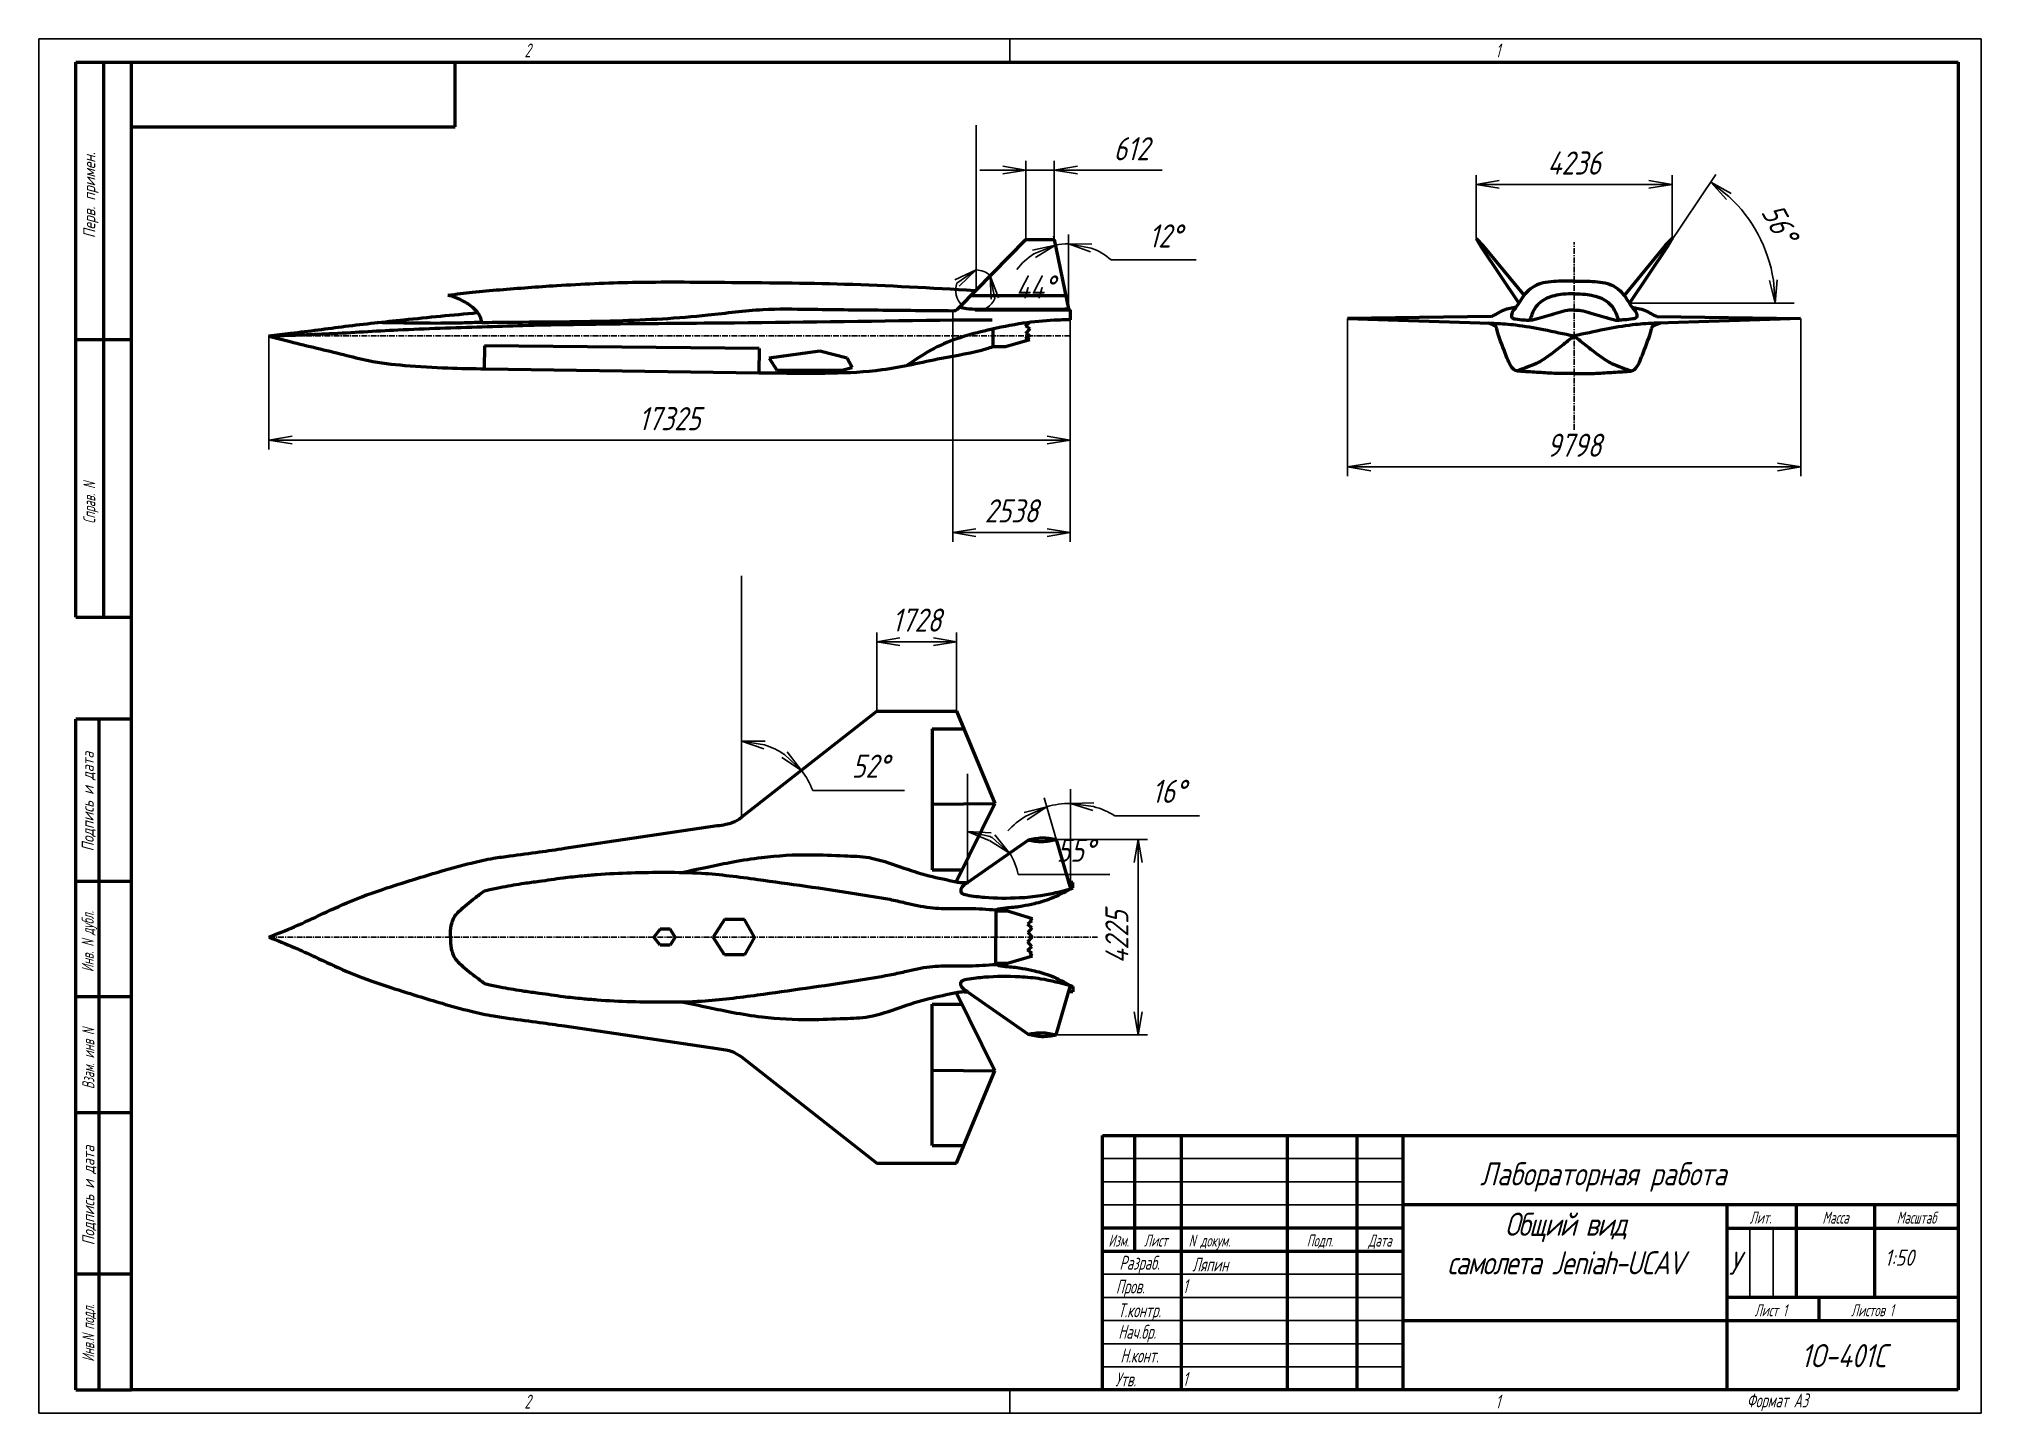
# Model space of a CAD drawing. Header units: millimetres. Extents: x 0 to 1932156, y -475559 to 1027176.
# Drawn here: x 5991.7 to 6411.7, y 36636.8 to 36933.8 of the extents above; entities that cross this region are included whole.
import ezdxf
from ezdxf.enums import TextEntityAlignment as Align

# ---------------------------------------------------------------- set-up
doc = ezdxf.new("R2010")
doc.units = ezdxf.units.MM
doc.linetypes.add('CENTER', pattern=[2, 1.25, -0.25, 0.25, -0.25])
for name, color, linetype, lineweight in [('_axes (Оси)', 6, 'CENTER', 30), ('_basic (Основной)', 4, 'Continuous', 60), ('_contour (Тонкий)', 7, 'Continuous', 30), ('_remote (Тонкий)', 9, 'Continuous', 30), ('_text (Надписи)', 2, 'Continuous', 30)]:
    doc.layers.add(name, color=color, linetype=linetype, lineweight=lineweight)
doc.styles.add('ESKD', font='eskd.shx', dxfattribs={"oblique": 15, "height": 5})
doc.dimstyles.new('ESKD', dxfattribs={"dimtxt": 5, "dimasz": 5, "dimexe": 2, "dimexo": 0, "dimgap": 2, "dimtad": 1, "dimtoh": 1, "dimzin": 12, "dimdsep": 46, "dimtxsty": 'ESKD', "dimblk1": 'OPEN', "dimblk2": 'OPEN', "dimsah": 1, "dimcen": 5, "dimclrd": 256, "dimclre": 256, "dimclrt": 2, "dimadec": 0, "dimazin": 0, "dimtfac": 1, "dimtmove": 0, "dimatfit": 3, "dimldrblk": 'OPEN', "dimfxl": 1, "dimtolj": 1, "dimtzin": 12, "dimlwd": -1, "dimlwe": -1, "dimarcsym": 0})

msp = doc.modelspace()

# ---------------------------------------------------------------- texts
at = {"layer": '_basic (Основной)', "color": 30, "transparency": 33554687, "style": 'ESKD', "oblique": 15}
msp.add_text('Лабораторная работа', height=5, dxfattribs=at).set_placement((6303.34, 36686.037))
at = {"layer": '_contour (Тонкий)', "color": 2, "transparency": 33554687, "insert": (6286.714, 36680.147), "char_height": 5, "attachment_point": 1, "style": 'ESKD'}
msp.add_mtext_dynamic_manual_height_columns('\\pxqc;{\\T0.9;Общий вид\\Pсамолета Jeniah-UCAV}', width=70.09073, gutter_width=12.5, heights=[25.222], dxfattribs=at)
at = {"layer": '_text (Надписи)', "transparency": 33554687, "style": 'ESKD', "oblique": 15, "width": 0.8}
for s, height, p in [('2', 3, (6096.714, 36929.823)), ('1', 3, (6306.714, 36929.823)), ('N докум.', 2.6, (6240.347, 36672.81)), ('Ляпин', 3, (6241.114, 36667.426)), ('1', 3, (6239.084, 36662.769)), ('1', 3, (6239.084, 36642.701)), ('2', 3, (6096.714, 36637.823)), ('1', 3, (6306.714, 36637.823)), ('Формат А3', 3, (6361.026, 36638.066))]:
    msp.add_text(s, height=height, dxfattribs=at).set_placement(p)
at = {"layer": '_text (Надписи)', "transparency": 33554687, "style": 'ESKD', "oblique": 15}
for s, p in [('Перв. примен.', (6003.918, 36900.018)), ('Подпись и дата', (6003.588, 36768.971)), ('Подпись и дата', (6003.721, 36683.862))]:
    msp.add_text(s, height=2.6, rotation=90, dxfattribs=at).set_placement(p, align=Align.CENTER)
at = {"layer": '_text (Надписи)', "transparency": 33554687, "style": 'ESKD', "oblique": 15, "width": 0.8}
for s, p in [('Справ. N', (6003.916, 36833.514)), ('Инв. N дубл.', (6003.582, 36738.718)), ('Взам. инв N', (6003.707, 36713.401)), ('Инв.N подл.', (6003.699, 36654.119))]:
    msp.add_text(s, height=2.6, rotation=90, dxfattribs=at).set_placement(p, align=Align.CENTER)
for s, height, p in [('Лит.', 2.6, (6364.004, 36677.78)), ('Масса', 2.6, (6380.227, 36677.78)), ('Масштаб', 2.6, (6397.725, 36677.78)), ('Изм.', 2.6, (6225.214, 36672.823)), ('Лист', 2.6, (6233.214, 36672.823)), ('Подп.', 2.6, (6268.714, 36672.823)), ('Дата', 2.6, (6281.714, 36672.823)), ('Разраб.', 3, (6229.714, 36667.823)), ('Пров.', 3, (6227.714, 36662.68)), ('Т.контр.', 3, (6229.714, 36657.538)), ('Лист 1', 2.6, (6366.201, 36657.751)), ('Листов 1', 2.6, (6388.175, 36657.751)), ('Hач.бр.', 3, (6229.214, 36652.895)), ('H.конт.', 3, (6229.714, 36647.752)), ('Утв.', 3, (6226.714, 36642.609))]:
    msp.add_text(s, height=height, dxfattribs=at).set_placement(p, align=Align.CENTER)
at = {"layer": '_text (Надписи)', "transparency": 33554687, "attachment_point": 1, "style": 'ESKD'}
for s, heights, insert, char_height in [('У', [0], (6357.142, 36671.708), 5), ('1:50', [3.5], (6390.87, 36672.166), 3.5)]:
    msp.add_mtext_dynamic_manual_height_columns(s, width=10.69599, gutter_width=25, heights=heights, dxfattribs=dict(at, insert=insert, char_height=char_height))
at = {"layer": '_text (Надписи)', "transparency": 33554687, "insert": (6356.714, 36651.74), "char_height": 5, "width": 50.53786, "attachment_point": 1, "line_spacing_factor": 0.857143, "style": 'ESKD'}
msp.add_mtext('\\pxqc;1О-401С', dxfattribs=at)

# ---------------------------------------------------------------- blocks, each defined once
blk = doc.blocks.new('_OPEN')
at = {"color": 0, "linetype": 'ByBlock'}
for p, q in [((-1, 0.167), (0, 0)), ((0, 0), (-1, -0.167)), ((0, 0), (-1, 0))]:
    blk.add_line(p, q, dxfattribs=at)
blk = doc.blocks.new('*D205')
at = {"layer": '_contour (Тонкий)', "transparency": 33554687}
for p, q in [((6214.72, 36873.12), (6214.72, 36845.11)), ((6041.47, 36869.61), (6041.47, 36845.11)), ((6046.47, 36847.11), (6209.72, 36847.11))]:
    blk.add_line(p, q, dxfattribs=at)
at = {"layer": 'Defpoints', "color": 0, "transparency": 33554687}
for p in [(6214.72, 36873.12), (6041.47, 36869.61), (6214.72, 36847.11)]:
    blk.add_point(p, dxfattribs=at)
at = {"layer": '_contour (Тонкий)', "transparency": 33554687, "xscale": 5, "yscale": 5, "zscale": 5, "rotation": 180}
blk.add_blockref('_OPEN', (6041.47, 36847.11), dxfattribs=at)
at = {"layer": '_contour (Тонкий)', "transparency": 33554687, "xscale": 5, "yscale": 5, "zscale": 5}
blk.add_blockref('_OPEN', (6214.72, 36847.11), dxfattribs=at)
at = {"layer": '_contour (Тонкий)', "color": 2, "transparency": 33554687, "insert": (6128.1, 36851.74), "char_height": 5, "attachment_point": 5, "style": 'ESKD'}
blk.add_mtext('\\A1;17325', dxfattribs=at)
blk = doc.blocks.new('*D206')
at = {"layer": '_contour (Тонкий)', "transparency": 33554687}
for p, q in [((6189.34, 36875.07), (6189.34, 36825.11)), ((6214.72, 36847.11), (6214.72, 36825.11)), ((6194.34, 36827.11), (6209.72, 36827.11))]:
    blk.add_line(p, q, dxfattribs=at)
at = {"layer": 'Defpoints', "color": 0, "transparency": 33554687}
for p in [(6189.34, 36875.07), (6214.72, 36847.11), (6214.72, 36827.11)]:
    blk.add_point(p, dxfattribs=at)
at = {"layer": '_contour (Тонкий)', "transparency": 33554687, "xscale": 5, "yscale": 5, "zscale": 5, "rotation": 180}
blk.add_blockref('_OPEN', (6189.34, 36827.11), dxfattribs=at)
at = {"layer": '_contour (Тонкий)', "transparency": 33554687, "xscale": 5, "yscale": 5, "zscale": 5}
blk.add_blockref('_OPEN', (6214.72, 36827.11), dxfattribs=at)
at = {"layer": '_contour (Тонкий)', "color": 2, "transparency": 33554687, "insert": (6202.03, 36831.82), "char_height": 5, "attachment_point": 5, "style": 'ESKD'}
blk.add_mtext('\\A1;2538', dxfattribs=at)
blk = doc.blocks.new('*D209')
at = {"layer": '_contour (Тонкий)', "transparency": 33554687}
for p, q in [((6302.52, 36890.68), (6302.52, 36904.36)), ((6307.52, 36902.36), (6339.88, 36902.36)), ((6344.88, 36890.68), (6344.88, 36904.36))]:
    blk.add_line(p, q, dxfattribs=at)
at = {"layer": 'Defpoints', "color": 0, "transparency": 33554687}
for p in [(6344.88, 36902.36), (6302.52, 36890.68), (6344.88, 36890.68)]:
    blk.add_point(p, dxfattribs=at)
at = {"layer": '_contour (Тонкий)', "transparency": 33554687, "xscale": 5, "yscale": 5, "zscale": 5, "rotation": 180}
blk.add_blockref('_OPEN', (6302.52, 36902.36), dxfattribs=at)
at = {"layer": '_contour (Тонкий)', "transparency": 33554687, "xscale": 5, "yscale": 5, "zscale": 5}
blk.add_blockref('_OPEN', (6344.88, 36902.36), dxfattribs=at)
at = {"layer": '_contour (Тонкий)', "color": 2, "transparency": 33554687, "insert": (6323.7, 36906.99), "char_height": 5, "attachment_point": 5, "style": 'ESKD'}
blk.add_mtext('\\A1;4236', dxfattribs=at)
blk = doc.blocks.new('*D212')
at = {"layer": '_contour (Тонкий)', "transparency": 33554687}
for p, q in [((6274.71, 36873.4), (6274.71, 36839.3)), ((6372.69, 36873.4), (6372.69, 36839.3)), ((6279.71, 36841.3), (6367.69, 36841.3))]:
    blk.add_line(p, q, dxfattribs=at)
at = {"layer": 'Defpoints', "color": 0, "transparency": 33554687}
for p in [(6274.71, 36873.4), (6372.69, 36873.4), (6372.69, 36841.3)]:
    blk.add_point(p, dxfattribs=at)
at = {"layer": '_contour (Тонкий)', "transparency": 33554687, "xscale": 5, "yscale": 5, "zscale": 5, "rotation": 180}
blk.add_blockref('_OPEN', (6274.71, 36841.3), dxfattribs=at)
at = {"layer": '_contour (Тонкий)', "transparency": 33554687, "xscale": 5, "yscale": 5, "zscale": 5}
blk.add_blockref('_OPEN', (6372.69, 36841.3), dxfattribs=at)
at = {"layer": '_contour (Тонкий)', "color": 2, "transparency": 33554687, "insert": (6323.7, 36846), "char_height": 5, "attachment_point": 5, "style": 'ESKD'}
blk.add_mtext('\\A1;9798', dxfattribs=at)
blk = doc.blocks.new('*D215')
at = {"layer": '_contour (Тонкий)', "transparency": 33554687}
for p, q in [((6211.72, 36760.82), (6231.43, 36760.82)), ((6229.43, 36755.82), (6229.43, 36723.57)), ((6211.72, 36718.57), (6231.43, 36718.57))]:
    blk.add_line(p, q, dxfattribs=at)
at = {"layer": 'Defpoints', "color": 0, "transparency": 33554687}
for p in [(6211.72, 36760.82), (6211.72, 36718.57), (6229.43, 36718.57)]:
    blk.add_point(p, dxfattribs=at)
at = {"layer": '_contour (Тонкий)', "transparency": 33554687, "xscale": 5, "yscale": 5, "zscale": 5}
for p, rotation in [((6229.43, 36760.82), 90), ((6229.43, 36718.57), 270)]:
    blk.add_blockref('_OPEN', p, dxfattribs=dict(at, rotation=rotation))
at = {"layer": '_contour (Тонкий)', "color": 2, "transparency": 33554687, "insert": (6224.83, 36739.7), "char_height": 5, "attachment_point": 5, "rotation": 90, "style": 'ESKD'}
blk.add_mtext('\\A1;4225', dxfattribs=at)
blk = doc.blocks.new('*D218')
at = {"layer": '_contour (Тонкий)', "transparency": 33554687}
for p, q in [((6172.9, 36788.53), (6172.9, 36805.53)), ((6190.18, 36788.53), (6190.18, 36805.53)), ((6177.9, 36803.53), (6185.18, 36803.53))]:
    blk.add_line(p, q, dxfattribs=at)
at = {"layer": 'Defpoints', "color": 0, "transparency": 33554687}
for p in [(6190.18, 36803.53), (6172.9, 36788.53), (6190.18, 36788.53)]:
    blk.add_point(p, dxfattribs=at)
at = {"layer": '_contour (Тонкий)', "transparency": 33554687, "xscale": 5, "yscale": 5, "zscale": 5, "rotation": 180}
blk.add_blockref('_OPEN', (6172.9, 36803.53), dxfattribs=at)
at = {"layer": '_contour (Тонкий)', "transparency": 33554687, "xscale": 5, "yscale": 5, "zscale": 5}
blk.add_blockref('_OPEN', (6190.18, 36803.53), dxfattribs=at)
at = {"layer": '_contour (Тонкий)', "color": 2, "transparency": 33554687, "insert": (6181.54, 36808.21), "char_height": 5, "attachment_point": 5, "style": 'ESKD'}
blk.add_mtext('\\A1;1728', dxfattribs=at)
blk = doc.blocks.new('*D221')
at = {"layer": '_contour (Тонкий)', "transparency": 33554687}
for p, q in [((6200.16, 36905.48), (6195.16, 36905.48)), ((6205.16, 36890.48), (6205.16, 36907.48)), ((6205.16, 36905.48), (6211.28, 36905.48)), ((6211.28, 36890.48), (6211.28, 36907.48)), ((6216.28, 36905.48), (6234.62, 36905.48))]:
    blk.add_line(p, q, dxfattribs=at)
at = {"layer": 'Defpoints', "color": 0, "transparency": 33554687}
for p in [(6211.28, 36905.48), (6205.16, 36890.48), (6211.28, 36890.48)]:
    blk.add_point(p, dxfattribs=at)
at = {"layer": '_contour (Тонкий)', "transparency": 33554687, "xscale": 5, "yscale": 5, "zscale": 5}
blk.add_blockref('_OPEN', (6205.16, 36905.48), dxfattribs=at)
at = {"layer": '_contour (Тонкий)', "transparency": 33554687, "xscale": 5, "yscale": 5, "zscale": 5, "rotation": 180}
blk.add_blockref('_OPEN', (6211.28, 36905.48), dxfattribs=at)
at = {"layer": '_contour (Тонкий)', "color": 2, "transparency": 33554687, "insert": (6227.95, 36910.08), "char_height": 5, "attachment_point": 5, "style": 'ESKD'}
blk.add_mtext('\\A1;612', dxfattribs=at)
blk = doc.blocks.new('*D222')
at = {"layer": '_contour (Тонкий)', "transparency": 33554687}
for p, q in [((6343.9, 36888.98), (6354.37, 36904.54)), ((6350.47, 36876.71), (6369.19, 36876.71))]:
    blk.add_line(p, q, dxfattribs=at)
blk.add_arc((6335.65, 36876.71), 31.54, 9.0931, 46.9753, dxfattribs=at)
at = {"layer": '_contour (Тонкий)', "transparency": 33554687, "xscale": 5, "yscale": 5, "zscale": 5}
for p, rotation in [((6353.25, 36902.88), 141.5218392590569), ((6367.19, 36876.71), 274.5465347212844)]:
    blk.add_blockref('_OPEN', p, dxfattribs=dict(at, rotation=rotation))
at = {"layer": '_contour (Тонкий)', "color": 2, "transparency": 33554687, "insert": (6368.14, 36894.01), "char_height": 5, "attachment_point": 5, "rotation": 298.0342, "style": 'ESKD'}
blk.add_mtext('\\A1;56%%d', dxfattribs=at)
blk = doc.blocks.new('*D223')
at = {"layer": '_contour (Тонкий)', "transparency": 33554687}
for p, q in [((6194.37, 36879.68), (6194.37, 36885.88)), ((6194.53, 36879.62), (6198.86, 36884.05)), ((6194.21, 36875.04), (6215.07, 36875.04))]:
    blk.add_line(p, q, dxfattribs=at)
for start, end in [(158.9124, 227.8249), (45.6324, 90), (267.8075, 336.7199)]:
    blk.add_arc((6194.37, 36879.46), 4.42, start, end, dxfattribs=at)
at = {"layer": '_contour (Тонкий)', "transparency": 33554687, "xscale": 5, "yscale": 5, "zscale": 5}
for p, rotation in [((6194.37, 36883.88), 34.45621698751221), ((6197.46, 36882.62), 101.1761427981095)]:
    blk.add_blockref('_OPEN', p, dxfattribs=dict(at, rotation=rotation))
at = {"layer": '_contour (Тонкий)', "color": 2, "transparency": 33554687, "insert": (6207.14, 36880.21), "char_height": 5, "attachment_point": 5, "style": 'ESKD'}
blk.add_mtext('\\A1;44%%d', dxfattribs=at)
blk = doc.blocks.new('*D224')
at = {"layer": '_contour (Тонкий)', "transparency": 33554687}
for p, q in [((6214.23, 36876.17), (6211.13, 36891.18)), ((6214.37, 36876.18), (6214.37, 36891.51)), ((6223.59, 36886.06), (6241.95, 36886.06))]:
    blk.add_line(p, q, dxfattribs=at)
for start, end in [(90, 101.6557), (48.9325, 69.4663), (122.1895, 142.7232)]:
    blk.add_arc((6214.37, 36875.48), 14.03, start, end, dxfattribs=at)
at = {"layer": '_contour (Тонкий)', "transparency": 33554687, "xscale": 5, "yscale": 5, "zscale": 5}
for p, rotation in [((6211.54, 36889.22), 21.92260021602141), ((6214.37, 36889.51), 169.7331289301218)]:
    blk.add_blockref('_OPEN', p, dxfattribs=dict(at, rotation=rotation))
at = {"layer": '_contour (Тонкий)', "color": 2, "transparency": 33554687, "insert": (6235.27, 36891.23), "char_height": 5, "attachment_point": 5, "style": 'ESKD'}
blk.add_mtext('\\A1;12%%d', dxfattribs=at)
blk = doc.blocks.new('*D225')
at = {"layer": '_contour (Тонкий)', "transparency": 33554687}
for p, q in [((6192.55, 36752.08), (6192.55, 36764.55)), ((6193, 36751.84), (6203.23, 36758.99)), ((6203.45, 36753.2), (6223.31, 36753.2))]:
    blk.add_line(p, q, dxfattribs=at)
for start, end in [(61.1727, 63.7904), (8.7535, 34.9631)]:
    blk.add_arc((6192.55, 36751.53), 11.03, start, end, dxfattribs=at)
at = {"layer": '_contour (Тонкий)', "transparency": 33554687, "xscale": 5, "yscale": 5, "zscale": 5}
for p, rotation in [((6192.55, 36762.55), 166.8952018468211), ((6201.59, 36757.85), 318.0678832730409)]:
    blk.add_blockref('_OPEN', p, dxfattribs=dict(at, rotation=rotation))
at = {"layer": '_contour (Тонкий)', "color": 2, "transparency": 33554687, "insert": (6215.88, 36758.47), "char_height": 5, "attachment_point": 5, "style": 'ESKD'}
blk.add_mtext('\\A1;55%%d', dxfattribs=at)
blk = doc.blocks.new('*D226')
at = {"layer": '_contour (Тонкий)', "transparency": 33554687}
for p, q in [((6214.56, 36751.03), (6209.12, 36769.79)), ((6214.81, 36751.06), (6214.81, 36770.6)), ((6224.36, 36765.94), (6242.72, 36765.94))]:
    blk.add_line(p, q, dxfattribs=at)
for start, end in [(90, 106.1547), (58.8686, 74.4343), (121.7204, 137.2861)]:
    blk.add_arc((6214.81, 36750.14), 18.46, start, end, dxfattribs=at)
at = {"layer": '_contour (Тонкий)', "transparency": 33554687, "xscale": 5, "yscale": 5, "zscale": 5}
for p, rotation in [((6209.68, 36767.87), 23.93757911955054), ((6214.81, 36768.6), 172.2171455192937)]:
    blk.add_blockref('_OPEN', p, dxfattribs=dict(at, rotation=rotation))
at = {"layer": '_contour (Тонкий)', "color": 2, "transparency": 33554687, "insert": (6236.04, 36771.21), "char_height": 5, "attachment_point": 5, "style": 'ESKD'}
blk.add_mtext('\\A1;16%%d', dxfattribs=at)
blk = doc.blocks.new('*D228')
at = {"layer": '_contour (Тонкий)', "transparency": 33554687}
for p, q in [((6143.68, 36766.41), (6143.68, 36784.01)), ((6144.33, 36766.09), (6158.17, 36776.97)), ((6159.05, 36771.38), (6178.92, 36771.38))]:
    blk.add_line(p, q, dxfattribs=at)
for start, end in [(55.6478, 72.4942), (20.6363, 38.142)]:
    blk.add_arc((6143.68, 36765.58), 16.43, start, end, dxfattribs=at)
at = {"layer": '_contour (Тонкий)', "transparency": 33554687, "xscale": 5, "yscale": 5, "zscale": 5}
for p, rotation in [((6143.68, 36782.01), 171.2471226855186), ((6156.6, 36775.73), 316.8949250072977)]:
    blk.add_blockref('_OPEN', p, dxfattribs=dict(at, rotation=rotation))
at = {"layer": '_contour (Тонкий)', "color": 2, "transparency": 33554687, "insert": (6171.49, 36776.65), "char_height": 5, "attachment_point": 5, "style": 'ESKD'}
blk.add_mtext('\\A1;52%%d', dxfattribs=at)

# ---------------------------------------------------------------- dimensions: what is measured, and where the dimension line sits
at = {"layer": '_contour (Тонкий)', "transparency": 33554687}
for base, p1, p2, text, picture, middle in [((6211.278, 36905.481), (6205.156, 36890.481), (6211.278, 36890.481), '612', '*D221', (6227.947, 36910.084)), ((6344.876, 36902.36), (6302.519, 36890.68), (6344.876, 36890.68), '4236', '*D209', (6323.697, 36906.99)), ((6214.72, 36847.113), (6041.47, 36869.613), (6214.72, 36873.12), '17325', '*D205', (6128.095, 36851.742)), ((6214.72, 36827.115), (6189.342, 36875.074), (6214.72, 36847.113), '2538', '*D206', (6202.031, 36831.822)), ((6372.685, 36841.297), (6274.71, 36873.398), (6372.685, 36873.398), '9798', '*D212', (6323.697, 36846.004)), ((6190.179, 36803.533), (6172.902, 36788.533), (6190.179, 36788.533), '1728', '*D218', (6181.541, 36808.214))]:
    dim = msp.add_linear_dim(base=base, p1=p1, p2=p2, text=text, dimstyle='ESKD', dxfattribs=at)
    dim.commit()
    dim.dimension.update_dxf_attribs({"geometry": picture, "text_midpoint": middle})
for base, center, p1, p2, picture, middle in [((6365.524, 36886.815), (6335.648, 36876.709), (6343.901, 36888.976), (6350.474, 36876.709), '*D222', (6368.138, 36894.009)), ((6212.475, 36889.381), (6214.371, 36875.483), (6214.23, 36876.17), (6214.371, 36876.185), '*D224', (6235.268, 36891.225)), ((6195.503, 36883.731), (6194.375, 36879.459), (6194.529, 36879.617), (6194.375, 36879.68), '*D223', (6207.138, 36880.21)), ((6148.562, 36781.272), (6143.68, 36765.585), (6144.326, 36766.092), (6143.68, 36766.406), '*D228', (6171.487, 36776.645)), ((6211.364, 36768.276), (6214.814, 36750.14), (6214.557, 36751.026), (6214.814, 36751.063), '*D226', (6236.04, 36771.212)), ((6196.021, 36761.992), (6192.551, 36751.527), (6193.002, 36751.843), (6192.551, 36752.078), '*D225', (6215.88, 36758.475))]:
    dim = msp.add_angular_dim_3p(base=base, center=center, p1=p1, p2=p2, dimstyle='ESKD', dxfattribs=at)
    dim.commit()
    dim.dimension.update_dxf_attribs({"geometry": picture, "text_midpoint": middle})
dim = msp.add_linear_dim(base=(6229.435, 36718.57), p1=(6211.719, 36760.822), p2=(6211.719, 36718.57), angle=90, text='4225', dimstyle='ESKD', dxfattribs=at)
dim.commit()
dim.dimension.update_dxf_attribs({"geometry": '*D215', "text_midpoint": (6224.831, 36739.696)})

# ---------------------------------------------------------------- linework, layer by layer
at = {"layer": '_axes (Оси)', "transparency": 33554687}
for p, q in [((6323.697, 36849.348), (6323.697, 36889.877)), ((6041.47, 36869.613), (6214.805, 36869.613)), ((6041.47, 36739.696), (6220.635, 36739.696))]:
    msp.add_line(p, q, dxfattribs=at)
at = {"layer": '_basic (Основной)', "transparency": 33554687}
for p, q in [((5999.714, 36928.823), (6011.714, 36928.823)), ((5999.714, 36808.823), (5999.714, 36928.823)), ((6005.714, 36928.823), (6005.714, 36808.823)), ((6011.714, 36641.823), (6011.714, 36928.823)), ((6011.714, 36928.823), (6406.714, 36928.823)), ((6081.714, 36914.823), (6081.714, 36928.823)), ((6406.714, 36928.823), (6406.714, 36641.823)), ((6011.714, 36914.823), (6081.714, 36914.823)), ((6190.819, 36875.823), (6205.156, 36890.481)), ((6205.156, 36890.481), (6211.278, 36890.481)), ((6211.278, 36890.481), (6214.371, 36875.483)), ((6302.519, 36890.68), (6303.494, 36888.976)), ((6302.519, 36890.68), (6303.982, 36889.187)), ((6303.494, 36888.976), (6311.747, 36876.709)), ((6303.982, 36889.187), (6312.87, 36878.387)), ((6343.413, 36889.187), (6334.525, 36878.387)), ((6343.901, 36888.976), (6335.648, 36876.709)), ((6344.876, 36890.68), (6343.413, 36889.187)), ((6344.876, 36890.68), (6343.901, 36888.976)), ((6193.314, 36878.374), (6213.775, 36878.374)), ((6189.52, 36873.099), (6197.863, 36873.099)), ((6205.079, 36871.713), (6205.869, 36872.532)), ((6214.371, 36875.483), (6214.72, 36875.058)), ((6214.72, 36875.058), (6214.72, 36873.12)), ((6305.808, 36873.843), (6274.71, 36873.398)), ((6274.71, 36873.398), (6305.521, 36872.385)), ((6341.587, 36873.843), (6372.685, 36873.398)), ((6372.685, 36873.398), (6341.874, 36872.385)), ((5999.714, 36868.823), (6011.714, 36868.823)), ((6198.041, 36867.322), (6198.041, 36871.126)), ((6200.766, 36867.322), (6206.021, 36868.877)), ((6205.022, 36869.145), (6205.988, 36869.698)), ((6206.021, 36868.877), (6205.022, 36869.145)), ((6206.059, 36871.16), (6205.079, 36871.713)), ((6205.15, 36870.124), (6206.059, 36871.16)), ((6205.988, 36869.698), (6205.15, 36870.124)), ((6088.084, 36867.511), (6088.009, 36862.535)), ((6147.467, 36866.939), (6088.084, 36867.511)), ((6147.467, 36866.939), (6147.387, 36861.645)), ((6160.612, 36866.3), (6149.648, 36864.834)), ((6149.648, 36864.834), (6151.298, 36862.233)), ((6166.479, 36864.798), (6160.612, 36866.3)), ((6167.58, 36862.819), (6166.479, 36864.798)), ((6198.041, 36867.322), (6200.766, 36867.322)), ((6088.284, 36862.531), (6147.414, 36861.645)), ((6151.298, 36862.233), (6165.343, 36862.233)), ((6165.343, 36862.233), (6167.58, 36862.819)), ((5999.714, 36808.823), (6011.714, 36808.823)), ((6143.68, 36765.585), (6172.902, 36788.533)), ((6172.902, 36788.533), (6190.179, 36788.533)), ((6190.179, 36788.533), (6198.436, 36768.559)), ((6011.714, 36786.823), (5999.714, 36786.823)), ((5999.714, 36641.823), (5999.714, 36786.823)), ((6004.714, 36786.823), (6004.714, 36641.823)), ((6184.892, 36784.742), (6184.892, 36754.213)), ((6184.892, 36784.742), (6191.746, 36784.742)), ((6184.892, 36768.453), (6198.436, 36768.559)), ((6198.436, 36768.559), (6190.085, 36751.661)), ((6105.391, 36758.891), (6138.361, 36763.784)), ((6192.551, 36751.527), (6205.641, 36760.68)), ((6211.719, 36760.822), (6214.814, 36750.14)), ((6184.892, 36754.213), (6191.346, 36754.213)), ((5999.714, 36751.823), (6011.714, 36751.823)), ((6215.269, 36751.5), (6214.419, 36751.5)), ((6214.814, 36750.14), (6215.269, 36750.383)), ((6215.269, 36750.383), (6215.269, 36751.5)), ((6139.958, 36743.527), (6137.537, 36739.696)), ((6144.273, 36743.527), (6139.958, 36743.527)), ((6146.475, 36739.696), (6144.273, 36743.527)), ((6198.627, 36745.587), (6198.627, 36739.696)), ((6198.627, 36745.346), (6201.178, 36745.346)), ((6201.178, 36745.346), (6206.577, 36743.744)), ((6206.507, 36743.152), (6205.515, 36742.543)), ((6205.515, 36742.543), (6206.455, 36741.689)), ((6206.455, 36741.689), (6205.544, 36740.686)), ((6206.577, 36743.744), (6205.933, 36743.466)), ((6205.933, 36743.466), (6206.507, 36743.152)), ((6126.058, 36741.448), (6124.686, 36739.696)), ((6126.058, 36737.944), (6124.686, 36739.696)), ((6128.231, 36741.448), (6126.058, 36741.448)), ((6128.231, 36737.944), (6126.058, 36737.944)), ((6129.317, 36739.696), (6128.231, 36741.448)), ((6129.317, 36739.696), (6128.231, 36737.944)), ((6139.958, 36735.865), (6137.537, 36739.696)), ((6146.475, 36739.696), (6144.273, 36735.865)), ((6198.627, 36733.805), (6198.627, 36739.696)), ((6205.515, 36736.849), (6206.455, 36737.703)), ((6205.544, 36740.686), (6206.484, 36739.696)), ((6205.544, 36738.706), (6206.484, 36739.696)), ((6206.455, 36737.703), (6205.544, 36738.706)), ((6144.273, 36735.865), (6139.958, 36735.865)), ((6198.627, 36734.046), (6201.178, 36734.046)), ((6201.178, 36734.046), (6206.577, 36735.648)), ((6206.507, 36736.24), (6205.515, 36736.849)), ((6205.933, 36735.926), (6206.507, 36736.24)), ((6206.577, 36735.648), (6205.933, 36735.926)), ((6211.719, 36718.57), (6214.814, 36729.252)), ((6214.814, 36729.252), (6215.269, 36729.009)), ((6215.269, 36729.009), (6215.269, 36727.892)), ((6011.714, 36726.823), (5999.714, 36726.823)), ((6184.892, 36694.65), (6184.892, 36725.179)), ((6184.892, 36725.179), (6191.346, 36725.179)), ((6198.436, 36710.833), (6190.085, 36727.731)), ((6192.551, 36727.865), (6205.641, 36718.712)), ((6215.269, 36727.892), (6214.419, 36727.892)), ((6105.391, 36720.501), (6138.361, 36715.608)), ((6143.68, 36713.807), (6172.902, 36690.859)), ((6184.892, 36710.939), (6198.436, 36710.833)), ((6190.179, 36690.859), (6198.436, 36710.833)), ((5999.714, 36701.823), (6011.714, 36701.823)), ((6286.714, 36641.823), (6286.714, 36696.823)), ((6184.892, 36694.65), (6191.746, 36694.65)), ((6172.902, 36690.859), (6190.179, 36690.859)), ((6011.714, 36666.823), (5999.714, 36666.823)), ((5999.714, 36641.823), (6011.714, 36641.823)), ((6406.714, 36641.823), (6011.714, 36641.823))]:
    msp.add_line(p, q, dxfattribs=at)
at = {"layer": '_basic (Основной)', "linetype": 'Continuous', "transparency": 33554687}
for p, q in [((6221.714, 36696.823), (6406.714, 36696.823)), ((6221.714, 36641.823), (6221.714, 36696.823)), ((6228.714, 36671.823), (6228.714, 36696.823)), ((6238.714, 36696.823), (6238.714, 36641.823)), ((6261.714, 36641.823), (6261.714, 36696.823)), ((6276.714, 36696.823), (6276.714, 36641.823)), ((6406.714, 36681.823), (6286.714, 36681.823)), ((6356.714, 36681.823), (6356.714, 36641.823)), ((6371.714, 36681.823), (6371.714, 36661.823)), ((6388.714, 36661.823), (6388.714, 36681.823)), ((6286.714, 36676.823), (6221.714, 36676.823)), ((6356.714, 36676.823), (6406.714, 36676.823)), ((6221.714, 36671.823), (6286.714, 36671.823)), ((6406.714, 36661.823), (6356.714, 36661.823)), ((6376.714, 36656.823), (6376.714, 36661.823)), ((6286.714, 36656.823), (6406.714, 36656.823))]:
    msp.add_line(p, q, dxfattribs=at)
at = {"layer": '_basic (Основной)', "transparency": 33554687}
for points, knots in [([(6080.238, 36878.44), (6081.992, 36878.66), (6085.704, 36879.126), (6093.528, 36879.806), (6105.043, 36880.663), (6121.233, 36881.409), (6141.991, 36881.17), (6166.668, 36881.054), (6184.69, 36880.017), (6194.057, 36879.477)], [0, 0, 0, 0, 397.6232882, 841.6134276, 1766.8448192, 2995.8683909, 4486.5198794, 6436.691175, 8547.3815999, 8547.3815999, 8547.3815999, 8547.3815999]), ([(6323.697, 36881.491), (6322.2, 36881.482), (6319.959, 36881.468), (6317.059, 36881.179), (6315.031, 36880.48), (6312.889, 36878.778), (6311.777, 36876.578), (6310.69, 36875.259), (6310.43, 36874.943)], [0, 0, 0, 0, 337.021132, 504.0672762, 653.6636831, 813.1165167, 1105.8378047, 1197.6740879, 1197.6740879, 1197.6740879, 1197.6740879]), ([(6323.697, 36881.491), (6325.195, 36881.482), (6327.436, 36881.468), (6330.336, 36881.179), (6332.364, 36880.48), (6334.506, 36878.778), (6335.618, 36876.578), (6336.705, 36875.259), (6336.965, 36874.943)], [0, 0, 0, 0, 337.021132, 504.0672762, 653.6636831, 813.1165167, 1105.8378047, 1197.6740879, 1197.6740879, 1197.6740879, 1197.6740879]), ([(6087.537, 36872.546), (6087.434, 36872.965), (6087.122, 36874.224), (6085.508, 36875.905), (6083.122, 36877.457), (6081.232, 36878.101), (6080.238, 36878.44)], [0, 0, 0, 0, 96.2096747, 289.0193804, 500.9330425, 735.9447388, 735.9447388, 735.9447388, 735.9447388]), ([(6323.697, 36878.727), (6322.894, 36878.719), (6321.469, 36878.705), (6319.495, 36878.345), (6317.787, 36877.835), (6316.277, 36876.913), (6314.87, 36875.308), (6314.4, 36873.848), (6314.113, 36872.959)], [0, 0, 0, 0, 180.4282935, 320.0790232, 450.1799541, 579.4000273, 712.8585125, 920.4980314, 920.4980314, 920.4980314, 920.4980314]), ([(6323.697, 36878.727), (6324.501, 36878.719), (6325.926, 36878.705), (6327.9, 36878.345), (6329.608, 36877.835), (6331.118, 36876.913), (6332.525, 36875.308), (6332.995, 36873.848), (6333.282, 36872.959)], [0, 0, 0, 0, 180.4282935, 320.0790232, 450.1799541, 579.4000273, 712.8585125, 920.4980314, 920.4980314, 920.4980314, 920.4980314]), ([(6041.47, 36869.613), (6043.048, 36869.804), (6048.557, 36870.472), (6058.272, 36871.788), (6071.717, 36873.267), (6081.24, 36874.165), (6086.528, 36874.663)], [0, 0, 0, 0, 357.4988682, 1248.5382719, 2205.8034807, 3400.7276351, 3400.7276351, 3400.7276351, 3400.7276351]), ([(6087.537, 36872.546), (6086.109, 36872.497), (6078.563, 36872.238), (6071.012, 36872.386), (6064.89, 36872.506)], [0, 0, 0, 0, 321.4470824, 1698.7106467, 1698.7106467, 1698.7106467, 1698.7106467]), ([(6087.537, 36872.546), (6089.474, 36872.567), (6099.212, 36872.672), (6115.522, 36872.703), (6133.854, 36873.668), (6147.628, 36875.589), (6159.935, 36875.358), (6173.614, 36875.23), (6183.968, 36875.127), (6189.342, 36875.074)], [0, 0, 0, 0, 435.6858933, 2191.2837752, 3669.4452416, 4563.2453379, 5313.6153268, 6433.8427592, 7643.0308755, 7643.0308755, 7643.0308755, 7643.0308755]), ([(6087.608, 36871.594), (6090.528, 36871.7), (6099.921, 36872.041), (6118.108, 36872.288), (6149.16, 36872.521), (6173.734, 36872.873), (6189.52, 36873.099)], [0, 0, 0, 0, 657.4400366, 2114.7506222, 4092.280827, 7644.3849399, 7644.3849399, 7644.3849399, 7644.3849399]), ([(6214.72, 36873.12), (6213.569, 36873.092), (6210.182, 36873.01), (6204.193, 36872.425), (6195.462, 36870.652), (6186.675, 36868.161), (6181.383, 36864.57), (6179.477, 36863.276)], [0, 0, 0, 0, 259.0672986, 762.2538134, 1350.2869748, 2267.5728346, 2783.7210486, 2783.7210486, 2783.7210486, 2783.7210486]), ([(6189.342, 36875.074), (6189.533, 36875.087), (6190.11, 36875.127), (6190.534, 36875.544), (6190.819, 36875.823)], [0, 0, 0, 0, 42.0043612, 127.4567749, 127.4567749, 127.4567749, 127.4567749]), ([(6190.819, 36875.823), (6191.328, 36875.718), (6192.572, 36875.461), (6195.193, 36875.396), (6199.648, 36875.436), (6205.524, 36875.407), (6210.304, 36875.436), (6213.186, 36875.412), (6213.905, 36875.455), (6214.371, 36875.483)], [0, 0, 0, 0, 116.700032, 285.4493138, 587.773395, 1120.2991316, 1606.855176, 1663.540262, 1768.6776806, 1768.6776806, 1768.6776806, 1768.6776806]), ([(6323.697, 36861.511), (6323.355, 36861.511), (6321.909, 36861.513), (6319.221, 36861.47), (6315.571, 36861.798), (6312.786, 36861.873), (6310.824, 36862.106), (6309.653, 36863.503), (6308.593, 36866.592), (6307.385, 36869.455), (6306.878, 36871.424), (6306.735, 36871.715), (6306.117, 36872.098), (6305.531, 36872.266), (6305.063, 36872.4)], [0, 0, 0, 0, 77.1432291, 325.148915, 605.4336354, 895.5505797, 967.2508389, 1029.4289529, 1287.2285861, 1702.7187817, 1724.0714661, 1745.9723094, 1773.3185446, 1883.042334, 1883.042334, 1883.042334, 1883.042334]), ([(6305.521, 36872.385), (6305.876, 36872.37), (6307.719, 36872.292), (6311.607, 36872.037), (6317.309, 36871.011), (6321.503, 36870.093), (6323.697, 36869.613)], [0, 0, 0, 0, 79.8584857, 415.1259366, 875.6482391, 1381.2688708, 1381.2688708, 1381.2688708, 1381.2688708]), ([(6311.163, 36875.863), (6310.729, 36875.77), (6309.788, 36875.566), (6308.352, 36875.219), (6307.087, 36874.436), (6306.221, 36874.035), (6305.808, 36873.843)], [0, 0, 0, 0, 99.9202709, 217.0807175, 329.2444842, 431.8756216, 431.8756216, 431.8756216, 431.8756216]), ([(6310.43, 36874.943), (6310.346, 36874.779), (6310.146, 36874.387), (6310.058, 36873.502), (6311.387, 36873.161), (6312.625, 36873.147), (6313.681, 36873.014), (6314.113, 36872.959)], [0, 0, 0, 0, 42.5714873, 101.4925879, 163.7689968, 303.668564, 400.5304978, 400.5304978, 400.5304978, 400.5304978]), ([(6323.697, 36875.238), (6323.211, 36875.22), (6322.043, 36875.176), (6320.266, 36874.577), (6318.274, 36874.066), (6316.257, 36873.372), (6314.847, 36873.101), (6314.113, 36872.959)], [0, 0, 0, 0, 109.06695, 261.9097312, 418.1115593, 572.7515048, 740.7221878, 740.7221878, 740.7221878, 740.7221878]), ([(6323.697, 36875.238), (6324.184, 36875.22), (6325.352, 36875.176), (6327.129, 36874.577), (6329.121, 36874.066), (6331.138, 36873.372), (6332.548, 36873.101), (6333.282, 36872.959)], [0, 0, 0, 0, 109.06695, 261.9097312, 418.1115593, 572.7515048, 740.7221878, 740.7221878, 740.7221878, 740.7221878]), ([(6323.697, 36861.511), (6324.04, 36861.511), (6325.486, 36861.513), (6328.174, 36861.47), (6331.824, 36861.798), (6334.609, 36861.873), (6336.571, 36862.106), (6337.742, 36863.503), (6338.802, 36866.592), (6340.01, 36869.455), (6340.517, 36871.424), (6340.66, 36871.715), (6341.278, 36872.098), (6341.864, 36872.266), (6342.332, 36872.4)], [0, 0, 0, 0, 77.1432291, 325.148915, 605.4336354, 895.5505797, 967.2508389, 1029.4289529, 1287.2285861, 1702.7187817, 1724.0714661, 1745.9723094, 1773.3185446, 1883.042334, 1883.042334, 1883.042334, 1883.042334]), ([(6341.874, 36872.385), (6341.519, 36872.37), (6339.676, 36872.292), (6335.788, 36872.037), (6330.086, 36871.011), (6325.892, 36870.093), (6323.697, 36869.613)], [0, 0, 0, 0, 79.8584857, 415.1259366, 875.6482391, 1381.2688708, 1381.2688708, 1381.2688708, 1381.2688708]), ([(6336.965, 36874.943), (6337.049, 36874.779), (6337.249, 36874.387), (6337.337, 36873.502), (6336.008, 36873.161), (6334.77, 36873.147), (6333.714, 36873.014), (6333.282, 36872.959)], [0, 0, 0, 0, 42.5714873, 101.4925879, 163.7689968, 303.668564, 400.5304978, 400.5304978, 400.5304978, 400.5304978]), ([(6336.232, 36875.863), (6336.666, 36875.77), (6337.607, 36875.566), (6339.043, 36875.219), (6340.308, 36874.436), (6341.174, 36874.035), (6341.587, 36873.843)], [0, 0, 0, 0, 99.9202709, 217.0807175, 329.2444842, 431.8756216, 431.8756216, 431.8756216, 431.8756216]), ([(6041.47, 36869.613), (6045.819, 36869.766), (6055.122, 36870.093), (6070.485, 36871.094), (6081.524, 36871.417), (6087.608, 36871.594)], [0, 0, 0, 0, 978.8918397, 2094.3680098, 3463.5987666, 3463.5987666, 3463.5987666, 3463.5987666]), ([(6041.47, 36869.613), (6042.987, 36869.205), (6048.342, 36867.763), (6055.545, 36866.149), (6063.74, 36864.01), (6071.308, 36863.123), (6079.761, 36862.658), (6085.578, 36862.571), (6088.284, 36862.531)], [0, 0, 0, 0, 353.2415979, 1247.6696995, 1661.1320097, 2257.0969459, 2957.2091183, 3565.9766431, 3565.9766431, 3565.9766431, 3565.9766431]), ([(6323.697, 36869.613), (6323.251, 36869.265), (6321.947, 36868.246), (6319.737, 36866.451), (6317.507, 36864.774), (6315.347, 36863.511), (6313.452, 36862.84), (6312.058, 36862.298), (6311.405, 36862.045)], [0, 0, 0, 0, 127.3165435, 372.4200651, 640.613461, 754.3922113, 933.596051, 1091.224955, 1091.224955, 1091.224955, 1091.224955]), ([(6323.697, 36869.613), (6324.144, 36869.265), (6325.448, 36868.246), (6327.658, 36866.451), (6329.888, 36864.774), (6332.048, 36863.511), (6333.943, 36862.84), (6335.337, 36862.298), (6335.99, 36862.045)], [0, 0, 0, 0, 127.3165435, 372.4200651, 640.613461, 754.3922113, 933.596051, 1091.224955, 1091.224955, 1091.224955, 1091.224955]), ([(6147.414, 36861.645), (6148.976, 36861.636), (6154.193, 36861.61), (6163.088, 36861.517), (6174.8, 36862.04), (6185.872, 36864.788), (6193.967, 36866.007), (6197.604, 36867.181), (6198.041, 36867.322)], [0, 0, 0, 0, 351.3973594, 1173.7169041, 2003.019772, 2978.4404964, 3734.4702607, 3837.8359794, 3837.8359794, 3837.8359794, 3837.8359794]), ([(6138.361, 36763.784), (6138.996, 36763.871), (6140.107, 36764.023), (6141.974, 36764.449), (6143.03, 36765.152), (6143.68, 36765.585)], [0, 0, 0, 0, 144.4176238, 252.6830977, 426.6564275, 426.6564275, 426.6564275, 426.6564275]), ([(6041.47, 36739.696), (6043.296, 36740.424), (6046.653, 36741.763), (6052.23, 36744.318), (6058.765, 36747.451), (6066.249, 36750.149), (6073.172, 36752.265), (6079.224, 36754.121), (6084.663, 36755.644), (6089.56, 36756.701), (6094.527, 36757.404), (6099.652, 36758.047), (6103.597, 36758.627), (6105.391, 36758.891)], [0, 0, 0, 0, 442.1820735, 812.8870261, 1380.0968875, 2072.0675009, 2599.8283995, 3008.9987503, 3496.4152577, 3870.3278227, 4135.146446, 4624.7013893, 5032.4845832, 5032.4845832, 5032.4845832, 5032.4845832]), ([(6205.641, 36760.68), (6206.618, 36760.897), (6208.633, 36761.345), (6210.67, 36761), (6211.719, 36760.822)], [0, 0, 0, 0, 222.8720683, 459.7935337, 459.7935337, 459.7935337, 459.7935337]), ([(6205.641, 36760.68), (6206.627, 36760.509), (6208.661, 36760.157), (6210.679, 36760.596), (6211.719, 36760.822)], [0, 0, 0, 0, 222.8720683, 459.7935337, 459.7935337, 459.7935337, 459.7935337]), ([(6130.723, 36753.681), (6132.675, 36754.081), (6136.374, 36754.838), (6142.117, 36756.069), (6149.418, 36757.205), (6157.501, 36757.686), (6165.216, 36757.267), (6171.845, 36757.117), (6177.812, 36754.864), (6184.028, 36752.909), (6188.129, 36752.064), (6190.085, 36751.661)], [0, 0, 0, 0, 448.3183306, 849.478841, 1321.4161181, 2110.1328004, 2663.5799417, 3063.4391851, 3590.4328815, 4082.6931424, 4531.5636495, 4531.5636495, 4531.5636495, 4531.5636495]), ([(6088.057, 36749.705), (6088.455, 36749.802), (6089.784, 36750.125), (6092.653, 36750.669), (6096.188, 36751.317), (6100.547, 36751.836), (6104.737, 36752.522), (6107.884, 36752.832), (6109.285, 36752.97)], [0, 0, 0, 0, 92.2079177, 307.7231785, 656.9142057, 900.5181595, 1295.2134896, 1611.8434603, 1611.8434603, 1611.8434603, 1611.8434603]), ([(6109.285, 36752.97), (6110.327, 36753.062), (6116.287, 36753.589), (6124.881, 36753.773), (6136.486, 36753.624), (6146.578, 36752.255), (6157.731, 36750.7), (6167.266, 36749.294), (6173.31, 36748.274), (6175.701, 36747.871)], [0, 0, 0, 0, 235.3050689, 1346.1320925, 1932.1558313, 2844.4912067, 3633.4658608, 4466.9888649, 5012.6380747, 5012.6380747, 5012.6380747, 5012.6380747]), ([(6190.085, 36751.661), (6190.479, 36751.588), (6191.294, 36751.435), (6192.122, 36751.495), (6192.551, 36751.527)], [0, 0, 0, 0, 89.6197403, 185.8558349, 185.8558349, 185.8558349, 185.8558349]), ([(6192.551, 36751.527), (6192.281, 36751.334), (6191.786, 36750.979), (6191.085, 36750.349), (6190.993, 36749.066), (6193.422, 36748.612), (6197.279, 36748.119), (6202.836, 36748.094), (6209.039, 36748.617), (6212.68, 36749.577), (6214.814, 36750.14)], [0, 0, 0, 0, 74.7883419, 137.2709171, 209.2156455, 306.2414976, 601.4083174, 1162.9750274, 1512.4976334, 2007.0575137, 2007.0575137, 2007.0575137, 2007.0575137]), ([(6198.627, 36745.587), (6198.837, 36745.661), (6199.676, 36745.957), (6201.657, 36746.071), (6204.251, 36746.38), (6207.392, 36747.025), (6210.948, 36748.069), (6213.433, 36749.4), (6214.814, 36750.14)], [0, 0, 0, 0, 50.1279267, 199.6404282, 441.6000169, 639.1883069, 920.3826546, 1271.6789409, 1271.6789409, 1271.6789409, 1271.6789409]), ([(6080.733, 36739.696), (6080.735, 36740.087), (6080.741, 36740.868), (6080.785, 36741.932), (6081.139, 36743.03), (6081.536, 36744.242), (6083.294, 36746.021), (6085.503, 36747.765), (6087.369, 36749.182), (6088.057, 36749.705)], [0, 0, 0, 0, 88.1427153, 176.0886833, 237.1656256, 347.5333528, 457.5578592, 790.1231137, 984.3388406, 984.3388406, 984.3388406, 984.3388406]), ([(6175.701, 36747.871), (6176.799, 36747.63), (6179.691, 36746.997), (6183.378, 36746.122), (6188.051, 36745.802), (6192.8, 36746.024), (6196.723, 36745.73), (6198.627, 36745.587)], [0, 0, 0, 0, 253.0052787, 666.434236, 849.7296597, 1304.9279648, 1734.1159508, 1734.1159508, 1734.1159508, 1734.1159508]), ([(6041.47, 36739.696), (6043.296, 36738.968), (6046.653, 36737.629), (6052.23, 36735.074), (6058.765, 36731.941), (6066.249, 36729.243), (6073.172, 36727.127), (6079.224, 36725.271), (6084.663, 36723.748), (6089.56, 36722.691), (6094.527, 36721.988), (6099.652, 36721.345), (6103.597, 36720.765), (6105.391, 36720.501)], [0, 0, 0, 0, 442.1820735, 812.8870261, 1380.0968875, 2072.0675009, 2599.8283995, 3008.9987503, 3496.4152577, 3870.3278227, 4135.146446, 4624.7013893, 5032.4845832, 5032.4845832, 5032.4845832, 5032.4845832]), ([(6080.733, 36739.696), (6080.735, 36739.305), (6080.741, 36738.524), (6080.785, 36737.46), (6081.139, 36736.362), (6081.536, 36735.15), (6083.294, 36733.371), (6085.503, 36731.627), (6087.369, 36730.209), (6088.057, 36729.687)], [0, 0, 0, 0, 88.1427153, 176.0886833, 237.1656256, 347.5333528, 457.5578592, 790.1231137, 984.3388406, 984.3388406, 984.3388406, 984.3388406]), ([(6175.701, 36731.521), (6176.799, 36731.762), (6179.691, 36732.395), (6183.378, 36733.27), (6188.051, 36733.59), (6192.8, 36733.368), (6196.723, 36733.662), (6198.627, 36733.805)], [0, 0, 0, 0, 253.0052787, 666.434236, 849.7296597, 1304.9279648, 1734.1159508, 1734.1159508, 1734.1159508, 1734.1159508]), ([(6198.627, 36733.805), (6198.837, 36733.73), (6199.676, 36733.434), (6201.657, 36733.321), (6204.251, 36733.012), (6207.392, 36732.367), (6210.948, 36731.323), (6213.433, 36729.992), (6214.814, 36729.252)], [0, 0, 0, 0, 50.1279267, 199.6404282, 441.6000169, 639.1883069, 920.3826546, 1271.6789409, 1271.6789409, 1271.6789409, 1271.6789409]), ([(6088.057, 36729.687), (6088.455, 36729.59), (6089.784, 36729.267), (6092.653, 36728.723), (6096.188, 36728.075), (6100.547, 36727.556), (6104.737, 36726.87), (6107.884, 36726.56), (6109.285, 36726.422)], [0, 0, 0, 0, 92.2079177, 307.7231785, 656.9142057, 900.5181595, 1295.2134896, 1611.8434603, 1611.8434603, 1611.8434603, 1611.8434603]), ([(6109.285, 36726.422), (6110.327, 36726.33), (6116.287, 36725.803), (6124.881, 36725.619), (6136.486, 36725.768), (6146.578, 36727.136), (6157.731, 36728.692), (6167.266, 36730.098), (6173.31, 36731.118), (6175.701, 36731.521)], [0, 0, 0, 0, 235.3050689, 1346.1320925, 1932.1558313, 2844.4912067, 3633.4658608, 4466.9888649, 5012.6380747, 5012.6380747, 5012.6380747, 5012.6380747]), ([(6192.551, 36727.865), (6192.281, 36728.058), (6191.786, 36728.413), (6191.085, 36729.043), (6190.993, 36730.326), (6193.422, 36730.78), (6197.279, 36731.272), (6202.836, 36731.297), (6209.039, 36730.775), (6212.68, 36729.815), (6214.814, 36729.252)], [0, 0, 0, 0, 74.7883419, 137.2709171, 209.2156455, 306.2414976, 601.4083174, 1162.9750274, 1512.4976334, 2007.0575137, 2007.0575137, 2007.0575137, 2007.0575137]), ([(6130.723, 36725.711), (6132.675, 36725.311), (6136.374, 36724.554), (6142.117, 36723.323), (6149.418, 36722.187), (6157.501, 36721.706), (6165.216, 36722.125), (6171.845, 36722.275), (6177.812, 36724.528), (6184.028, 36726.483), (6188.129, 36727.328), (6190.085, 36727.731)], [0, 0, 0, 0, 448.3183306, 849.478841, 1321.4161181, 2110.1328004, 2663.5799417, 3063.4391851, 3590.4328815, 4082.6931424, 4531.5636495, 4531.5636495, 4531.5636495, 4531.5636495]), ([(6190.085, 36727.731), (6190.479, 36727.804), (6191.294, 36727.957), (6192.122, 36727.896), (6192.551, 36727.865)], [0, 0, 0, 0, 89.6197403, 185.8558349, 185.8558349, 185.8558349, 185.8558349]), ([(6205.641, 36718.712), (6206.627, 36718.883), (6208.661, 36719.235), (6210.679, 36718.796), (6211.719, 36718.57)], [0, 0, 0, 0, 222.8720683, 459.7935337, 459.7935337, 459.7935337, 459.7935337]), ([(6205.641, 36718.712), (6206.618, 36718.495), (6208.633, 36718.047), (6210.67, 36718.392), (6211.719, 36718.57)], [0, 0, 0, 0, 222.8720683, 459.7935337, 459.7935337, 459.7935337, 459.7935337]), ([(6138.361, 36715.608), (6138.996, 36715.521), (6140.107, 36715.368), (6141.974, 36714.943), (6143.03, 36714.24), (6143.68, 36713.807)], [0, 0, 0, 0, 144.4176238, 252.6830977, 426.6564275, 426.6564275, 426.6564275, 426.6564275])]:
    msp.add_open_spline(points, degree=3, knots=knots, dxfattribs=at)
at = {"layer": '_contour (Тонкий)', "transparency": 33554687}
for p, q in [((5991.714, 36636.823), (5991.714, 36933.823)), ((5991.714, 36933.823), (6411.714, 36933.823)), ((6201.714, 36928.823), (6201.714, 36933.823)), ((6411.714, 36933.823), (6411.714, 36636.823)), ((6194.375, 36879.459), (6194.375, 36915.142)), ((6214.371, 36875.483), (6214.371, 36887.107)), ((6335.648, 36876.709), (6371.251, 36876.709)), ((6143.68, 36765.585), (6143.68, 36817.755)), ((6192.551, 36751.527), (6192.551, 36774.956)), ((6214.814, 36750.14), (6214.814, 36771.688)), ((6201.714, 36636.823), (6201.714, 36641.823)), ((6411.714, 36636.823), (5991.714, 36636.823))]:
    msp.add_line(p, q, dxfattribs=at)
at = {"layer": '_remote (Тонкий)', "linetype": 'Continuous', "transparency": 33554687}
for p, q in [((6221.714, 36691.823), (6286.714, 36691.823)), ((6286.714, 36686.823), (6221.714, 36686.823)), ((6221.714, 36681.823), (6286.714, 36681.823)), ((6286.714, 36666.823), (6221.714, 36666.823)), ((6221.714, 36661.823), (6286.714, 36661.823)), ((6286.714, 36656.823), (6221.714, 36656.823)), ((6221.714, 36651.823), (6286.714, 36651.823)), ((6286.714, 36646.823), (6221.714, 36646.823))]:
    msp.add_line(p, q, dxfattribs=at)
at = {"layer": '_remote (Тонкий)', "transparency": 33554687}
for p, q in [((6361.714, 36661.823), (6361.714, 36676.823)), ((6366.714, 36676.823), (6366.714, 36661.823))]:
    msp.add_line(p, q, dxfattribs=at)

msp.set_redraw_order([(e.dxf.handle, doc.entitydb.next_handle()) for e in msp.query("TEXT MTEXT ATTDEF DIMENSION ARC_DIMENSION")])  # texts and dimensions are drawn at this point

doc.saveas('drawing.dxf')
